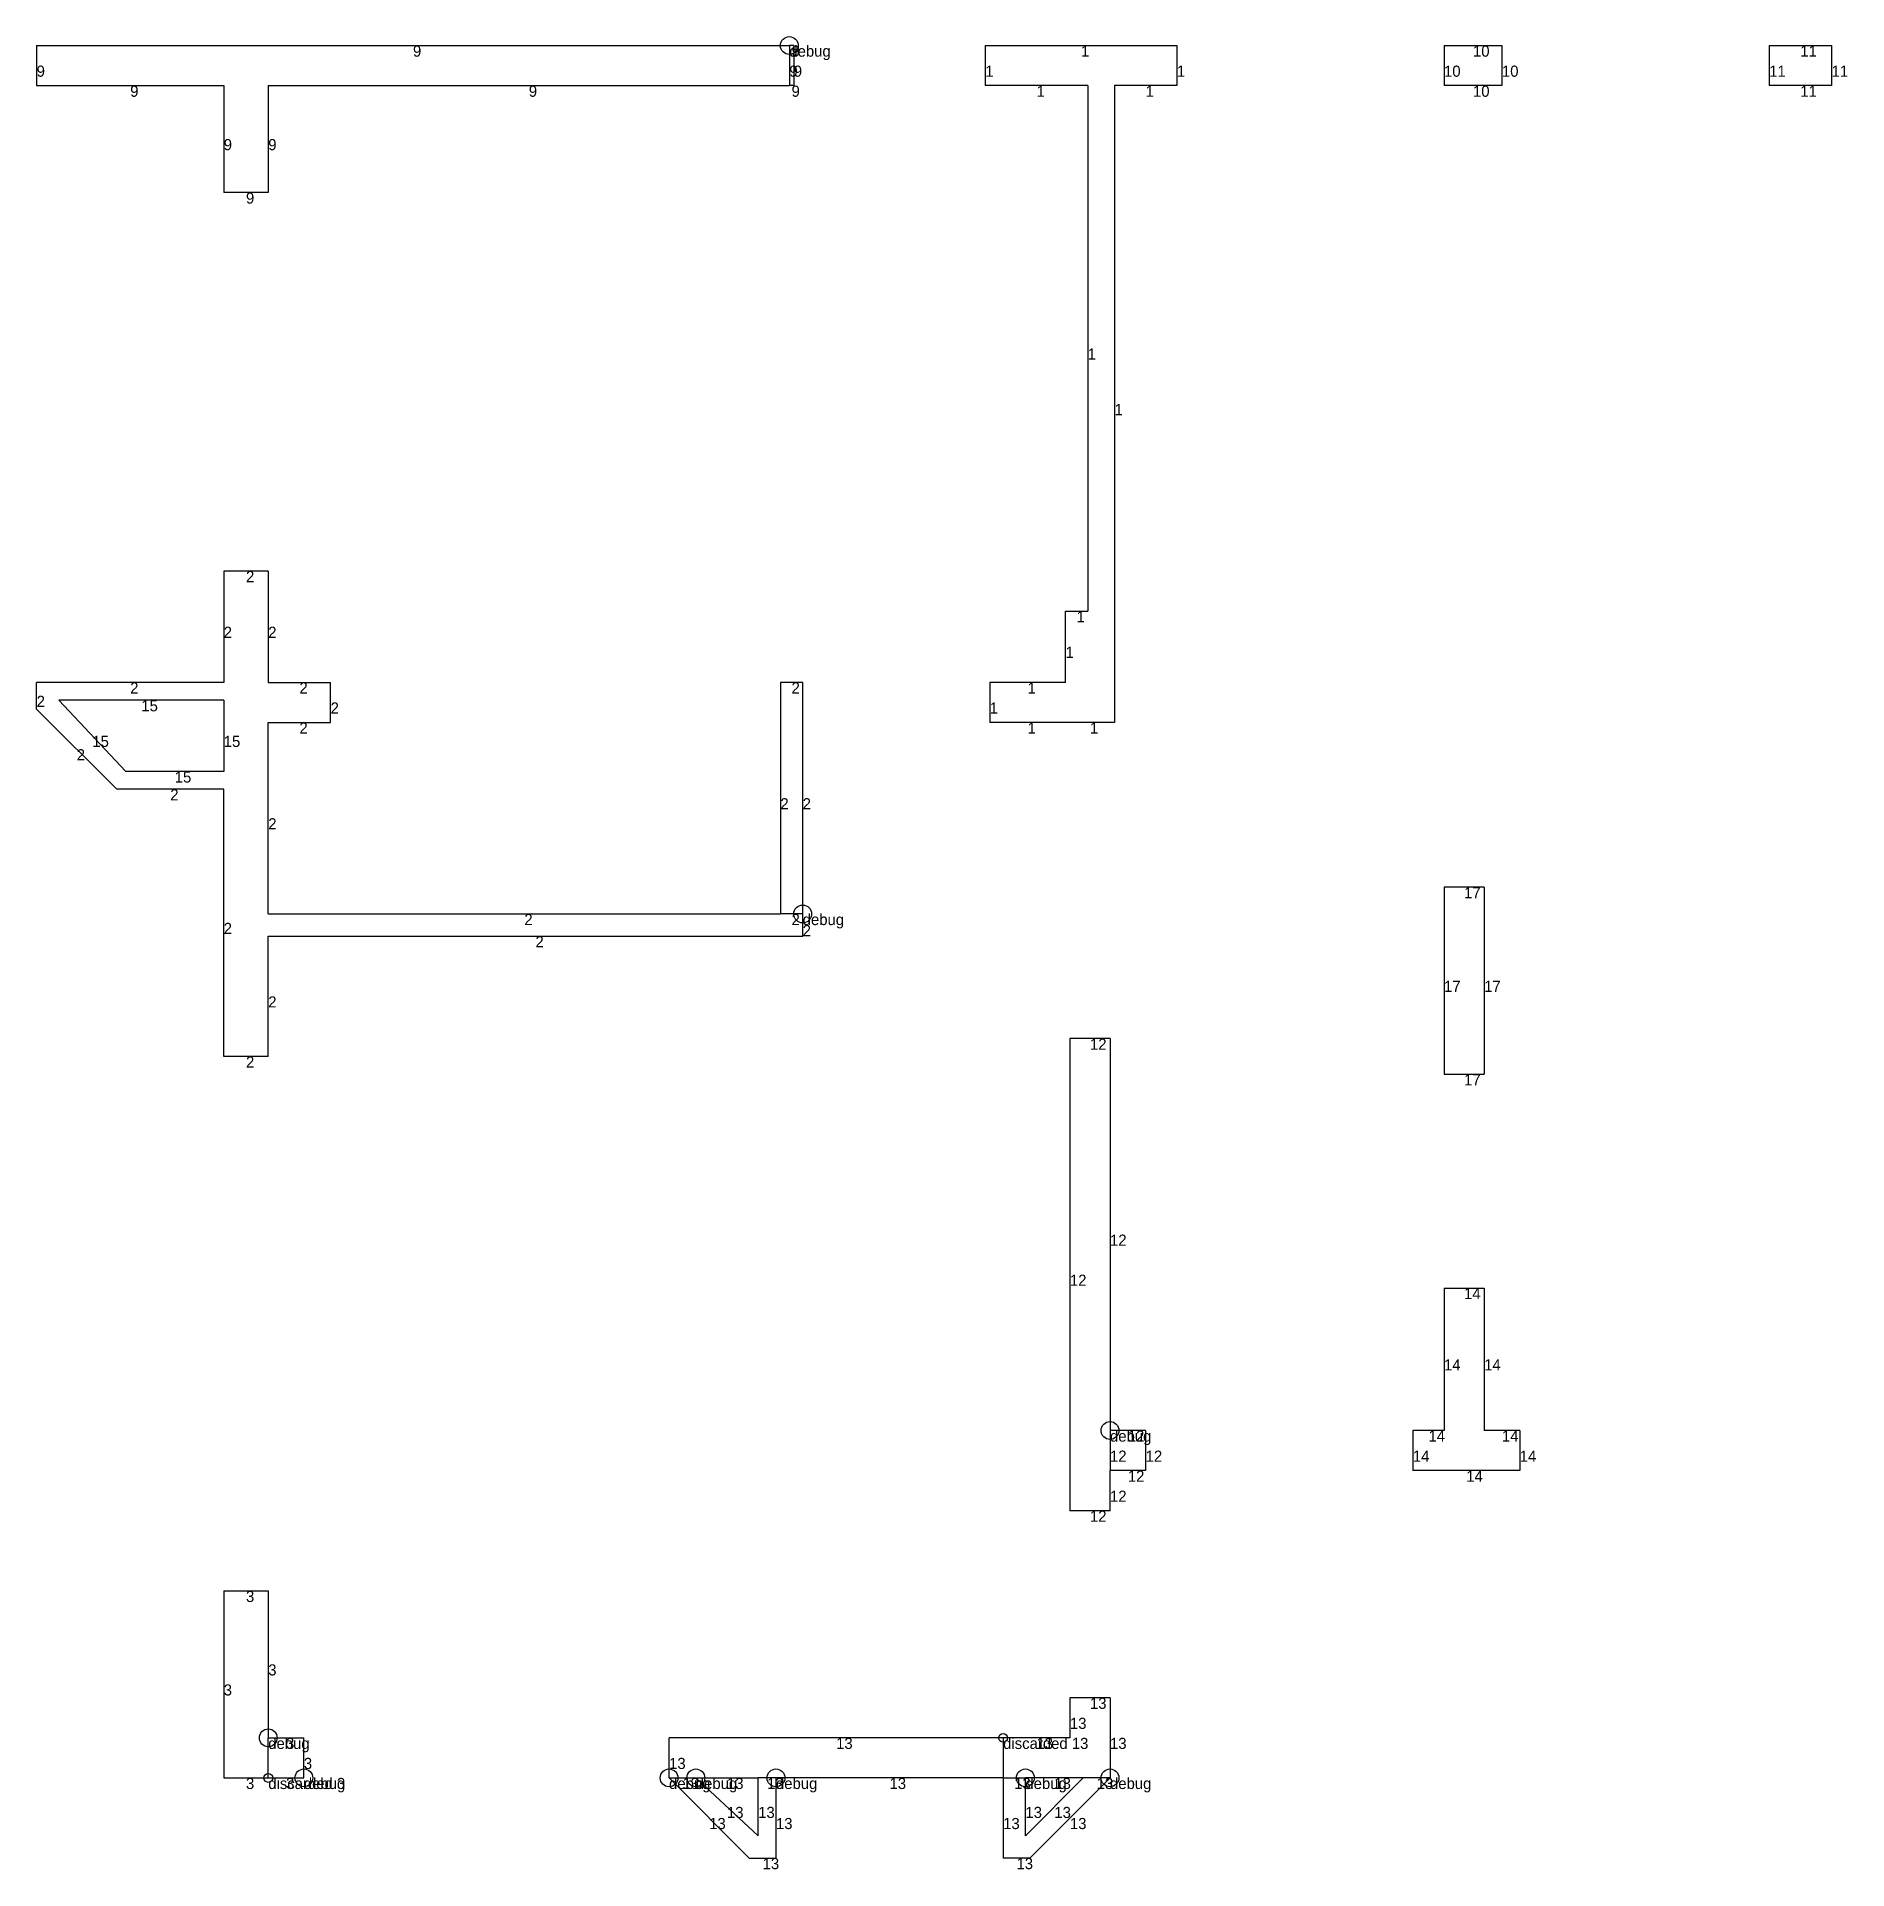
# Model space of a CAD drawing. Header units: metres. Extents: x 473 to 1409, y 563 to 1038.
# Drawn here: x 473 to 879.6, y 563.5 to 975 of the extents above; entities that cross this region are included whole.
import ezdxf

# ---------------------------------------------------------------- set-up
doc = ezdxf.new("R2010")
doc.units = ezdxf.units.M
doc.layers.add('WALL_DEBUG', color=7, linetype='Continuous')

msp = doc.modelspace()

# ---------------------------------------------------------------- texts
at = {"layer": 'comp_debug_text', "char_height": 2.5, "attachment_point": 1}
for s, insert in [('9', (557.5, 973)), ('9', (642.5, 973)), ('1', (707.5, 973)), ('10', (795.5, 973)), ('11', (869, 973)), ('9', (473, 968.5)), ('9', (642, 968.5)), ('9', (643, 968.5)), ('1', (686, 968.5)), ('1', (729, 968.5)), ('10', (789, 968.5)), ('10', (802, 968.5)), ('11', (862, 968.5)), ('11', (876, 968.5)), ('9', (494, 964)), ('9', (583.5, 964)), ('9', (642.5, 964)), ('1', (697.5, 964)), ('1', (722, 964)), ('10', (795.5, 964)), ('11', (869, 964)), ('9', (515, 952)), ('9', (525, 952)), ('9', (520, 940)), ('1', (709, 905)), ('1', (715, 892.5)), ('2', (520, 855)), ('1', (706.5, 846)), ('2', (515, 842.5)), ('2', (525, 842.5)), ('1', (704, 838)), ('2', (494, 830)), ('2', (532, 830)), ('2', (642.5, 830)), ('1', (695.5, 830)), ('2', (473, 827)), ('15', (496.5, 826)), ('2', (539, 825.5)), ('1', (687, 825.5)), ('2', (532, 821)), ('1', (695.5, 821)), ('1', (709.5, 821)), ('2', (482, 815)), ('15', (485.5, 818)), ('15', (515, 818)), ('15', (504, 810)), ('2', (503, 806)), ('2', (640, 804)), ('2', (645, 804)), ('2', (525, 799.5)), ('17', (793.5, 784)), ('2', (582.5, 778)), ('2', (642.5, 778)), ('2', (515, 776)), ('2', (645, 775.5)), ('2', (585, 773)), ('17', (789, 763)), ('17', (798, 763)), ('2', (525, 759.5)), ('12', (709.5, 750)), ('2', (520, 746)), ('17', (793.5, 742)), ('12', (714, 706)), ('12', (705, 697)), ('14', (793.5, 694)), ('14', (789, 678)), ('14', (798, 678)), ('12', (718, 662)), ('14', (785.5, 662)), ('14', (802, 662)), ('12', (714, 657.5)), ('12', (722, 657.5)), ('14', (782, 657.5)), ('14', (806, 657.5)), ('12', (718, 653)), ('14', (794, 653)), ('12', (714, 648.5)), ('12', (709.5, 644)), ('3', (520, 626)), ('3', (525, 609.5)), ('3', (515, 605)), ('13', (709.5, 602)), ('13', (705, 597.5)), ('3', (529, 593)), ('13', (652.5, 593)), ('13', (697.5, 593)), ('13', (714, 593)), ('3', (533, 588.5)), ('13', (615, 588.5)), ('3', (520, 584)), ('3', (529, 584)), ('13', (618, 584)), ('13', (628, 584)), ('13', (637, 584)), ('13', (664.5, 584)), ('13', (692.5, 584)), ('13', (701.5, 584)), ('13', (711, 584)), ('13', (628, 577.5)), ('13', (635, 577.5)), ('13', (695, 577.5)), ('13', (701.5, 577.5)), ('13', (624, 575)), ('13', (639, 575)), ('13', (690, 575)), ('13', (705, 575)), ('13', (636, 566)), ('13', (693, 566))]:
    msp.add_mtext(s, dxfattribs=dict(at, insert=insert))
at = {"layer": 'debug', "char_height": 2.5, "attachment_point": 1}
for s, insert in [('debug', (642, 973)), ('debug', (645, 778)), ('debug', (714, 662)), ('debug', (525, 593)), ('debug', (525, 593)), ('debug', (525, 593)), ('discarded 13', (690, 593)), ('discarded 3', (525, 584)), ('debug', (533, 584)), ('debug', (533, 584)), ('debug', (533, 584)), ('debug', (615, 584)), ('debug', (621, 584)), ('debug', (639, 584)), ('debug', (695, 584)), ('debug', (714, 584))]:
    msp.add_mtext(s, dxfattribs=dict(at, insert=insert))

# ---------------------------------------------------------------- linework, layer by layer
at = {"layer": 'debug', "color": 2}
for centre in [(642, 973), (645, 778), (714, 662), (525, 593), (525, 593), (525, 593), (533, 584), (533, 584), (533, 584), (615, 584), (621, 584), (639, 584), (695, 584), (714, 584)]:
    msp.add_circle(centre, 2, dxfattribs=at)
at = {"layer": 'debug', "color": 4}
for centre in [(690, 593), (525, 584)]:
    msp.add_circle(centre, 1, dxfattribs=at)
at = {"layer": 'WALL_DEBUG'}
for p, q in [((473, 973), (473, 964)), ((473, 973), (642, 973)), ((473, 973), (473, 964)), ((473, 973), (642, 973)), ((473, 973), (473, 964)), ((473, 973), (642, 973)), ((473, 973), (473, 964)), ((473, 973), (642, 973)), ((643, 973), (642, 973)), ((642, 973), (642, 964)), ((643, 973), (642, 973)), ((643, 973), (642, 973)), ((643, 973), (642, 973)), ((643, 973), (643, 964)), ((643, 973), (643, 964)), ((643, 973), (643, 964)), ((643, 973), (643, 964)), ((686, 973), (729, 973)), ((686, 973), (686, 964)), ((686, 973), (729, 973)), ((686, 973), (686, 964)), ((686, 973), (729, 973)), ((686, 973), (686, 964)), ((686, 973), (729, 973)), ((686, 973), (686, 964)), ((729, 973), (729, 964)), ((729, 973), (729, 964)), ((729, 973), (729, 964)), ((729, 973), (729, 964)), ((789, 973), (802, 973)), ((789, 973), (789, 964)), ((789, 973), (802, 973)), ((789, 973), (789, 964)), ((789, 973), (802, 973)), ((789, 973), (789, 964)), ((789, 973), (802, 973)), ((789, 973), (789, 964)), ((802, 973), (802, 964)), ((802, 973), (802, 964)), ((802, 973), (802, 964)), ((802, 973), (802, 964)), ((862, 973), (876, 973)), ((862, 973), (862, 964)), ((862, 973), (876, 973)), ((862, 973), (862, 964)), ((862, 973), (876, 973)), ((862, 973), (862, 964)), ((862, 973), (876, 973)), ((862, 973), (862, 964)), ((876, 973), (876, 964)), ((876, 973), (876, 964)), ((876, 973), (876, 964)), ((876, 973), (876, 964)), ((473, 964), (515, 964)), ((473, 964), (515, 964)), ((473, 964), (515, 964)), ((473, 964), (515, 964)), ((515, 964), (515, 940)), ((515, 964), (515, 940)), ((515, 964), (515, 940)), ((515, 964), (515, 940)), ((525, 964), (525, 940)), ((525, 964), (642, 964)), ((525, 964), (525, 940)), ((525, 964), (642, 964)), ((525, 964), (525, 940)), ((525, 964), (642, 964)), ((525, 964), (525, 940)), ((525, 964), (642, 964)), ((643, 964), (642, 964)), ((643, 964), (642, 964)), ((643, 964), (642, 964)), ((643, 964), (642, 964)), ((709, 964), (686, 964)), ((709, 964), (686, 964)), ((709, 964), (686, 964)), ((709, 964), (686, 964)), ((709, 964), (709, 846)), ((709, 964), (709, 846)), ((709, 964), (709, 846)), ((709, 964), (709, 846)), ((729, 964), (715, 964)), ((715, 964), (715, 821)), ((729, 964), (715, 964)), ((715, 964), (715, 821)), ((729, 964), (715, 964)), ((715, 964), (715, 821)), ((729, 964), (715, 964)), ((715, 964), (715, 821)), ((802, 964), (789, 964)), ((802, 964), (789, 964)), ((802, 964), (789, 964)), ((802, 964), (789, 964)), ((876, 964), (862, 964)), ((876, 964), (862, 964)), ((876, 964), (862, 964)), ((876, 964), (862, 964)), ((525, 940), (515, 940)), ((525, 940), (515, 940)), ((525, 940), (515, 940)), ((525, 940), (515, 940)), ((525, 855), (515, 855)), ((515, 855), (515, 830)), ((525, 855), (515, 855)), ((515, 855), (515, 830)), ((525, 855), (515, 855)), ((515, 855), (515, 830)), ((525, 855), (515, 855)), ((515, 855), (515, 830)), ((525, 855), (525, 830)), ((525, 855), (525, 830)), ((525, 855), (525, 830)), ((525, 855), (525, 830)), ((704, 830), (704, 846)), ((704, 846), (709, 846)), ((704, 830), (704, 846)), ((704, 846), (709, 846)), ((704, 830), (704, 846)), ((704, 846), (709, 846)), ((704, 830), (704, 846)), ((704, 846), (709, 846)), ((515, 830), (473, 830)), ((473, 824), (473, 830)), ((515, 830), (473, 830)), ((473, 824), (473, 830)), ((515, 830), (473, 830)), ((473, 824), (473, 830)), ((515, 830), (473, 830)), ((473, 824), (473, 830)), ((525, 830), (539, 830)), ((525, 830), (539, 830)), ((525, 830), (539, 830)), ((525, 830), (539, 830)), ((539, 821), (539, 830)), ((539, 821), (539, 830)), ((539, 821), (539, 830)), ((539, 821), (539, 830)), ((645, 830), (640, 830)), ((640, 830), (640, 778)), ((645, 830), (640, 830)), ((640, 830), (640, 778)), ((645, 830), (640, 830)), ((640, 830), (640, 778)), ((645, 830), (640, 830)), ((640, 830), (640, 778)), ((645, 778), (645, 830)), ((645, 778), (645, 830)), ((645, 778), (645, 830)), ((645, 778), (645, 830)), ((704, 830), (687, 830)), ((687, 830), (687, 821)), ((704, 830), (687, 830)), ((687, 830), (687, 821)), ((704, 830), (687, 830)), ((687, 830), (687, 821)), ((704, 830), (687, 830)), ((687, 830), (687, 821)), ((491, 806), (473, 824)), ((491, 806), (473, 824)), ((491, 806), (473, 824)), ((491, 806), (473, 824)), ((515, 826), (478, 826)), ((493, 810), (478, 826)), ((515, 826), (478, 826)), ((493, 810), (478, 826)), ((515, 826), (478, 826)), ((493, 810), (478, 826)), ((515, 826), (478, 826)), ((493, 810), (478, 826)), ((515, 826), (515, 810)), ((515, 826), (515, 810)), ((515, 826), (515, 810)), ((515, 826), (515, 810)), ((525, 778), (525, 821)), ((525, 821), (539, 821)), ((525, 778), (525, 821)), ((525, 821), (539, 821)), ((525, 778), (525, 821)), ((525, 821), (539, 821)), ((525, 778), (525, 821)), ((525, 821), (539, 821)), ((704, 821), (687, 821)), ((704, 821), (687, 821)), ((704, 821), (687, 821)), ((704, 821), (687, 821)), ((715, 821), (704, 821)), ((715, 821), (704, 821)), ((715, 821), (704, 821)), ((715, 821), (704, 821)), ((515, 810), (493, 810)), ((515, 810), (493, 810)), ((515, 810), (493, 810)), ((515, 810), (493, 810)), ((515, 806), (491, 806)), ((515, 806), (491, 806)), ((515, 806), (491, 806)), ((515, 806), (491, 806)), ((515, 746), (515, 806)), ((515, 746), (515, 806)), ((515, 746), (515, 806)), ((515, 746), (515, 806)), ((798, 784), (789, 784)), ((789, 784), (789, 742)), ((798, 784), (789, 784)), ((789, 784), (789, 742)), ((798, 784), (789, 784)), ((789, 784), (789, 742)), ((798, 784), (789, 784)), ((789, 784), (789, 742)), ((798, 784), (798, 742)), ((798, 784), (798, 742)), ((798, 784), (798, 742)), ((798, 784), (798, 742)), ((525, 778), (640, 778)), ((525, 778), (640, 778)), ((525, 778), (640, 778)), ((525, 778), (640, 778)), ((645, 778), (640, 778)), ((645, 773), (645, 778)), ((645, 773), (645, 778)), ((645, 773), (645, 778)), ((645, 773), (645, 778)), ((525, 746), (525, 773)), ((525, 773), (645, 773)), ((525, 746), (525, 773)), ((525, 773), (645, 773)), ((525, 746), (525, 773)), ((525, 773), (645, 773)), ((525, 746), (525, 773)), ((525, 773), (645, 773)), ((714, 750), (705, 750)), ((705, 750), (705, 644)), ((714, 750), (705, 750)), ((705, 750), (705, 644)), ((714, 750), (705, 750)), ((705, 750), (705, 644)), ((714, 750), (705, 750)), ((705, 750), (705, 644)), ((714, 750), (714, 662)), ((714, 750), (714, 662)), ((714, 750), (714, 662)), ((714, 750), (714, 662)), ((525, 746), (515, 746)), ((525, 746), (515, 746)), ((525, 746), (515, 746)), ((525, 746), (515, 746)), ((789, 742), (798, 742)), ((789, 742), (798, 742)), ((789, 742), (798, 742)), ((789, 742), (798, 742)), ((789, 694), (789, 662)), ((789, 694), (798, 694)), ((789, 694), (789, 662)), ((789, 694), (798, 694)), ((789, 694), (789, 662)), ((789, 694), (798, 694)), ((789, 694), (789, 662)), ((789, 694), (798, 694)), ((798, 694), (798, 662)), ((798, 694), (798, 662)), ((798, 694), (798, 662)), ((798, 694), (798, 662)), ((722, 662), (714, 662)), ((714, 662), (714, 653)), ((722, 662), (714, 662)), ((722, 662), (714, 662)), ((722, 662), (714, 662)), ((722, 662), (722, 653)), ((722, 662), (722, 653)), ((722, 662), (722, 653)), ((722, 662), (722, 653)), ((789, 662), (782, 662)), ((782, 662), (782, 653)), ((789, 662), (782, 662)), ((782, 662), (782, 653)), ((789, 662), (782, 662)), ((782, 662), (782, 653)), ((789, 662), (782, 662)), ((782, 662), (782, 653)), ((806, 662), (798, 662)), ((806, 662), (798, 662)), ((806, 662), (798, 662)), ((806, 662), (798, 662)), ((806, 662), (806, 653)), ((806, 662), (806, 653)), ((806, 662), (806, 653)), ((806, 662), (806, 653)), ((714, 644), (714, 653)), ((722, 653), (714, 653)), ((714, 644), (714, 653)), ((722, 653), (714, 653)), ((714, 644), (714, 653)), ((722, 653), (714, 653)), ((714, 644), (714, 653)), ((722, 653), (714, 653)), ((806, 653), (782, 653)), ((806, 653), (782, 653)), ((806, 653), (782, 653)), ((806, 653), (782, 653)), ((714, 644), (705, 644)), ((714, 644), (705, 644)), ((714, 644), (705, 644)), ((714, 644), (705, 644)), ((515, 626), (515, 584)), ((515, 626), (525, 626)), ((515, 626), (515, 584)), ((515, 626), (525, 626)), ((515, 626), (515, 584)), ((515, 626), (525, 626)), ((515, 626), (515, 584)), ((515, 626), (525, 626)), ((525, 626), (525, 593)), ((525, 626), (525, 593)), ((525, 626), (525, 593)), ((525, 626), (525, 593)), ((714, 602), (705, 602)), ((705, 602), (705, 593)), ((714, 602), (705, 602)), ((705, 602), (705, 593)), ((714, 602), (705, 602)), ((705, 602), (705, 593)), ((714, 602), (705, 602)), ((705, 602), (705, 593)), ((714, 602), (714, 584)), ((714, 602), (714, 584)), ((714, 602), (714, 584)), ((714, 602), (714, 584)), ((525, 593), (533, 593)), ((525, 584), (525, 593)), ((525, 593), (533, 593)), ((525, 584), (525, 593)), ((525, 593), (533, 593)), ((525, 584), (525, 593)), ((525, 593), (533, 593)), ((533, 584), (533, 593)), ((533, 584), (533, 593)), ((533, 584), (533, 593)), ((533, 584), (533, 593)), ((705, 593), (615, 593)), ((690, 593), (615, 593)), ((615, 584), (615, 593)), ((705, 593), (615, 593)), ((690, 593), (615, 593)), ((705, 593), (615, 593)), ((690, 593), (615, 593)), ((705, 593), (615, 593)), ((690, 593), (615, 593)), ((690, 593), (690, 584)), ((690, 593), (690, 584)), ((690, 593), (690, 584)), ((515, 584), (533, 584)), ((515, 584), (533, 584)), ((515, 584), (533, 584)), ((515, 584), (533, 584)), ((525, 584), (533, 584)), ((525, 584), (533, 584)), ((525, 584), (533, 584)), ((525, 584), (533, 584)), ((615, 584), (633, 566)), ((615, 584), (621, 584)), ((615, 584), (633, 566)), ((615, 584), (633, 566)), ((615, 584), (621, 584)), ((615, 584), (633, 566)), ((615, 584), (621, 584)), ((621, 584), (635, 571)), ((621, 584), (635, 584)), ((621, 584), (635, 571)), ((621, 584), (635, 584)), ((621, 584), (635, 571)), ((621, 584), (635, 571)), ((635, 571), (635, 584)), ((639, 584), (635, 584)), ((635, 571), (635, 584)), ((635, 571), (635, 584)), ((639, 584), (635, 584)), ((635, 571), (635, 584)), ((639, 584), (635, 584)), ((690, 584), (639, 584)), ((639, 584), (639, 566)), ((639, 584), (639, 566)), ((639, 584), (639, 566)), ((639, 584), (639, 566)), ((690, 584), (690, 566)), ((690, 584), (695, 584)), ((690, 584), (690, 566)), ((690, 584), (690, 566)), ((690, 584), (690, 566)), ((708, 584), (695, 571)), ((708, 584), (695, 584)), ((695, 571), (695, 584)), ((708, 584), (695, 571)), ((708, 584), (695, 584)), ((695, 571), (695, 584)), ((708, 584), (695, 571)), ((708, 584), (695, 584)), ((695, 571), (695, 584)), ((708, 584), (695, 571)), ((708, 584), (695, 584)), ((695, 571), (695, 584)), ((714, 584), (696, 566)), ((714, 584), (696, 566)), ((714, 584), (696, 566)), ((714, 584), (696, 566)), ((714, 584), (708, 584)), ((633, 566), (639, 566)), ((633, 566), (639, 566)), ((633, 566), (639, 566)), ((633, 566), (639, 566)), ((696, 566), (690, 566)), ((696, 566), (690, 566)), ((696, 566), (690, 566)), ((696, 566), (690, 566))]:
    msp.add_line(p, q, dxfattribs=at)

msp.set_redraw_order([(e.dxf.handle, doc.entitydb.next_handle()) for e in msp.query("TEXT MTEXT ATTDEF DIMENSION ARC_DIMENSION")])  # texts and dimensions are drawn at this point

doc.saveas('drawing.dxf')
